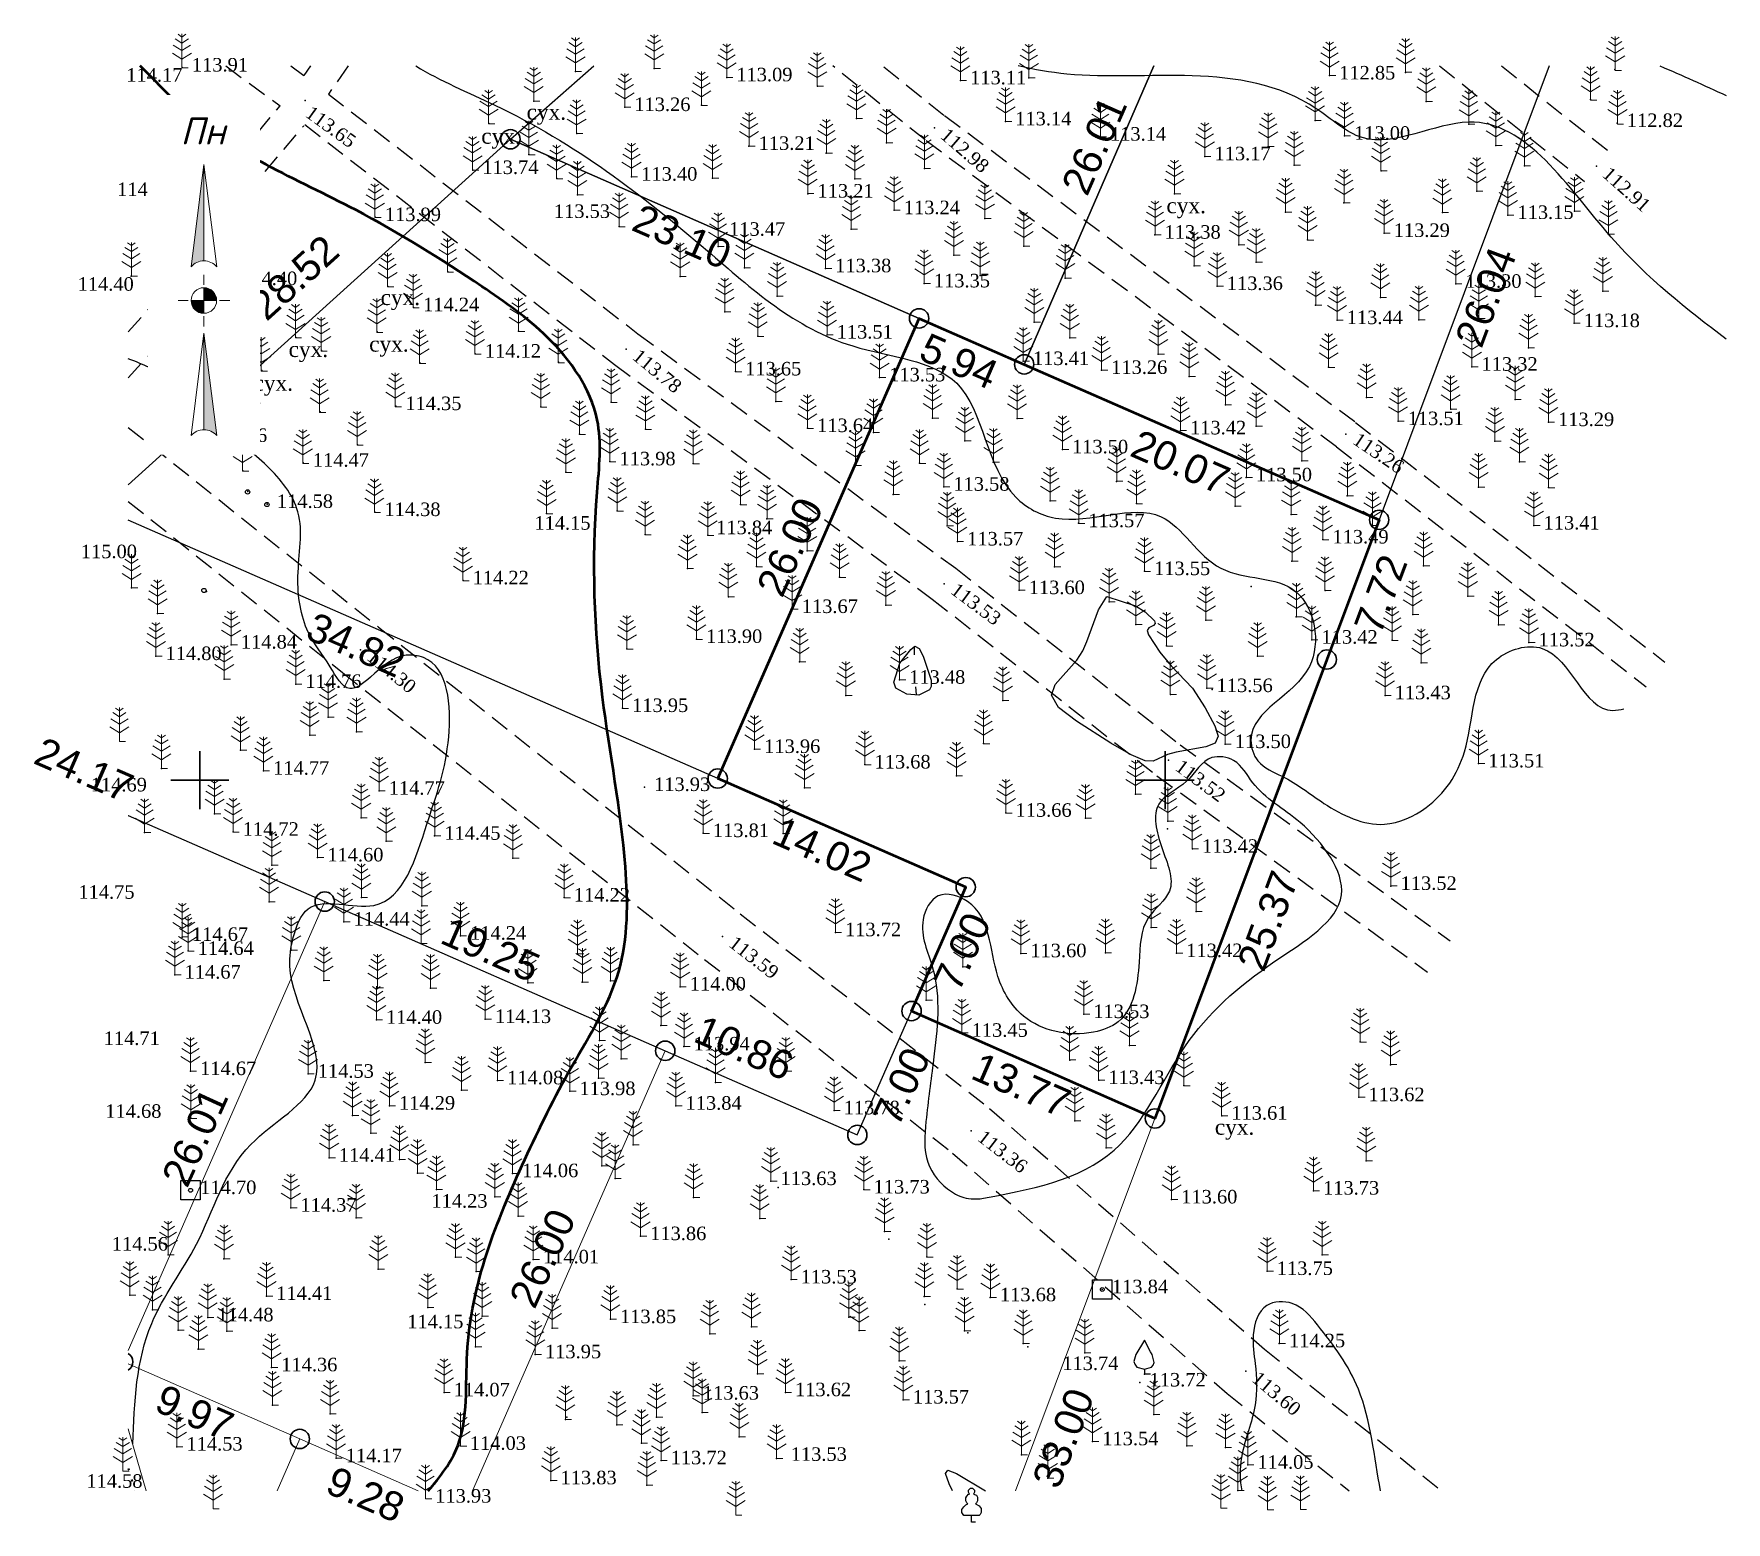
# Model space of a CAD drawing. Header units: millimetres. Extents: x 5405691.4 to 5405779, y 5525011.6 to 5525088.6.
import ezdxf
from ezdxf.enums import TextEntityAlignment as Align

# ---------------------------------------------------------------- set-up
doc = ezdxf.new("R2010")
doc.units = ezdxf.units.MM
doc.set_wipeout_variables(frame=1)
doc.linetypes.add('DASHEDX2', pattern=[1.5, 1, -0.5])
doc.linetypes.add('HIDDEN', pattern=[0.5, 0, -0.5])
for name, color, linetype, lineweight in [('#Лист (текст_ПН)', 250, 'Continuous', 0), ('#Штамп', 250, 'Continuous', 0), ('11900000', 1, 'Continuous', 30), ('рельеф', 7, 'Continuous', 0), ('ТОЧКИ', 7, 'Continuous', 30)]:
    doc.layers.add(name, color=color, linetype=linetype, lineweight=lineweight)
for name, color, linetype in [('SC007', 7, 'Continuous'), ('горизонтали', 42, 'Continuous'), ('дороги', 7, 'Continuous'), ('Ділянки_Межі', 10, 'Continuous'), ('надписи', 7, 'Continuous'), ('отметки', 7, 'Continuous'), ('промеры', 185, 'Continuous'), ('Растительность', 7, 'Continuous'), ('столбы', 7, 'Continuous')]:
    doc.layers.add(name, color=color, linetype=linetype)
doc.styles.get("Standard").update_dxf_attribs({"font": 'arial.ttf'})
doc.styles.add('times', font='times.ttf')
doc.styles.add('Мой_Топо', font='isocpeui.ttf')
doc.linetypes.add('канава 0', pattern='A,0.9,0,["|",Standard,S=0.25,R=0,X=0,Y=0],0.1', length=1)

msp = doc.modelspace()

# ---------------------------------------------------------------- texts
at = {"layer": 'надписи', "color": 7, "style": 'times'}
for p in [(5405716.927, 5525084.977, 111.861), (5405714.58, 5525083.732, 111.861), (5405750.061, 5525080.137, 111.861), (5405709.366, 5525075.384, 111.861), (5405704.603, 5525072.695, 111.861), (5405708.776, 5525072.972, 111.861), (5405702.787, 5525070.95, 111.861), (5405752.567, 5525032.441, 111.861)]:
    msp.add_text('сух.', height=0.8, dxfattribs=at).set_placement(p, align=Align.TOP_LEFT)
at = {"layer": 'отметки', "color": 7, "style": 'times'}
for s, p in [('113.91', (5405699.594, 5525087.371, 113.908)), ('114.17', (5405696.197, 5525086.845, 114.171)), ('113.09', (5405727.789, 5525086.865, 113.095)), ('113.11', (5405739.894, 5525086.709, 113.108)), ('112.85', (5405759.005, 5525086.959, 112.848)), ('113.26', (5405722.507, 5525085.325, 113.255)), ('113.14', (5405742.229, 5525084.586, 113.145)), ('112.82', (5405773.904, 5525084.499, 112.821)), ('113.14', (5405747.138, 5525083.794, 113.145)), ('113.00', (5405759.777, 5525083.837, 113.004)), ('114.08', (5405698.715, 5525082.674, 114.081)), ('113.21', (5405728.945, 5525083.315, 113.21)), ('113.17', (5405752.55, 5525082.779, 113.169)), ('113.74', (5405714.637, 5525082.066, 113.74)), ('114.22', (5405695.722, 5525080.925, 114.216)), ('113.40', (5405722.864, 5525081.721, 113.396)), ('113.21', (5405731.992, 5525080.847, 113.209)), ('113.99', (5405709.589, 5525079.628, 113.991)), ('113.53', (5405718.34, 5525079.794, 113.528)), ('113.24', (5405736.461, 5525079.987, 113.24)), ('113.15', (5405768.238, 5525079.74, 113.154)), ('113.47', (5405727.412, 5525078.87, 113.472)), ('113.38', (5405749.965, 5525078.719, 113.377)), ('113.29', (5405761.831, 5525078.809, 113.287)), ('113.38', (5405732.908, 5525076.98, 113.375)), ('114.40', (5405693.679, 5525076.025, 114.401)), ('114.40', (5405702.145, 5525076.316, 114.4)), ('113.35', (5405738.017, 5525076.2, 113.353)), ('113.36', (5405753.186, 5525076.063, 113.361)), ('113.30', (5405765.544, 5525076.176, 113.3)), ('114.24', (5405711.567, 5525074.963, 114.236)), ('113.44', (5405759.399, 5525074.297, 113.445)), ('113.18', (5405771.67, 5525074.14, 113.179)), ('113.51', (5405732.986, 5525073.548, 113.506)), ('114.12', (5405714.766, 5525072.561, 114.116)), ('113.41', (5405743.148, 5525072.18, 113.406)), ('113.65', (5405728.246, 5525071.642, 113.65)), ('113.53', (5405735.704, 5525071.334, 113.531)), ('113.26', (5405747.2, 5525071.719, 113.261)), ('113.32', (5405766.378, 5525071.885, 113.322)), ('114.35', (5405710.649, 5525069.847, 114.355)), ('113.64', (5405731.971, 5525068.71, 113.64)), ('113.51', (5405762.555, 5525069.069, 113.514)), ('113.29', (5405770.341, 5525069.018, 113.288)), ('114.56', (5405700.585, 5525068.198, 114.559)), ('113.42', (5405751.284, 5525068.591, 113.417)), ('114.47', (5405705.859, 5525066.917, 114.471)), ('113.98', (5405721.737, 5525066.988, 113.978)), ('113.50', (5405745.173, 5525067.607, 113.503)), ('113.50', (5405754.695, 5525066.161, 113.502)), ('113.58', (5405739.028, 5525065.673, 113.576)), ('114.58', (5405703.997, 5525064.782, 114.575)), ('114.38', (5405709.565, 5525064.363, 114.376)), ('114.15', (5405717.331, 5525063.658, 114.151)), ('113.84', (5405726.742, 5525063.425, 113.842)), ('113.57', (5405746.016, 5525063.787, 113.573)), ('113.41', (5405769.59, 5525063.666, 113.413)), ('113.57', (5405739.742, 5525062.841, 113.569)), ('113.49', (5405758.659, 5525062.944, 113.488)), ('115.00', (5405693.844, 5525062.182, 115.001)), ('114.22', (5405714.135, 5525060.828, 114.219)), ('113.55', (5405749.42, 5525061.306, 113.554)), ('113.60', (5405742.93, 5525060.321, 113.597)), ('113.67', (5405731.177, 5525059.345, 113.673)), ('114.84', (5405702.131, 5525057.503, 114.843)), ('113.90', (5405726.225, 5525057.795, 113.903)), ('113.42', (5405758.094, 5525057.758, 113.418)), ('113.52', (5405769.33, 5525057.619, 113.524)), ('114.80', (5405698.23, 5525056.909, 114.797)), ('113.48', (5405736.738, 5525055.681, 113.479)), ('114.76', (5405705.47, 5525055.47, 114.763)), ('113.56', (5405752.661, 5525055.253, 113.561)), ('113.43', (5405761.88, 5525054.882, 113.426)), ('113.95', (5405722.389, 5525054.221, 113.954)), ('113.96', (5405729.23, 5525052.1, 115.462)), ('113.50', (5405753.601, 5525052.355, 113.502)), ('113.68', (5405734.944, 5525051.296, 113.678)), ('113.51', (5405766.729, 5525051.353, 113.513)), ('114.77', (5405703.802, 5525050.976, 114.77)), ('114.69', (5405694.357, 5525050.112, 114.692)), ('114.77', (5405709.788, 5525049.94, 114.771)), ('113.93', (5405723.528, 5525050.132, 113.932)), ('113.66', (5405742.246, 5525048.798, 113.664)), ('114.72', (5405702.226, 5525047.815, 114.719)), ('114.45', (5405712.667, 5525047.608, 114.451)), ('113.81', (5405726.576, 5525047.747, 113.805)), ('113.42', (5405751.903, 5525046.933, 113.421)), ('114.60', (5405706.608, 5525046.486, 114.596)), ('113.52', (5405762.187, 5525045.014, 113.519)), ('114.75', (5405693.718, 5525044.556, 114.753)), ('114.22', (5405719.375, 5525044.412, 114.216)), ('114.67', (5405699.598, 5525042.375, 114.665)), ('114.44', (5405707.967, 5525043.166, 114.439)), ('114.24', (5405714, 5525042.435, 114.236)), ('113.72', (5405733.417, 5525042.617, 113.719)), ('114.64', (5405699.895, 5525041.652, 114.641)), ('113.60', (5405743.015, 5525041.527, 113.597)), ('113.42', (5405751.087, 5525041.534, 113.418)), ('114.67', (5405699.216, 5525040.421, 114.673)), ('114.00', (5405725.379, 5525039.803, 114)), ('114.40', (5405709.647, 5525038.082, 114.405)), ('114.13', (5405715.291, 5525038.124, 114.135)), ('113.53', (5405746.276, 5525038.379, 113.527)), ('113.45', (5405739.976, 5525037.41, 113.45)), ('114.71', (5405695.028, 5525036.986, 114.706)), ('113.94', (5405725.576, 5525036.703, 113.942)), ('114.67', (5405700.018, 5525035.429, 114.671)), ('114.53', (5405706.112, 5525035.291, 114.527)), ('114.08', (5405715.92, 5525034.95, 114.075)), ('113.43', (5405747.053, 5525034.966, 113.434)), ('114.29', (5405710.321, 5525033.639, 114.295)), ('113.98', (5405719.662, 5525034.39, 113.984)), ('113.84', (5405725.158, 5525033.636, 113.836)), ('113.62', (5405760.524, 5525034.078, 113.618)), ('114.68', (5405695.111, 5525033.217, 114.68)), ('113.78', (5405733.348, 5525033.396, 113.777)), ('113.61', (5405753.422, 5525033.12, 113.609)), ('114.41', (5405707.205, 5525030.945, 114.407)), ('114.06', (5405716.696, 5525030.143, 114.065)), ('114.70', (5405700.028, 5525029.267, 114.703)), ('113.63', (5405730.078, 5525029.738, 113.629)), ('113.73', (5405734.898, 5525029.3, 113.729)), ('113.73', (5405758.173, 5525029.243, 113.731)), ('114.37', (5405705.215, 5525028.36, 114.366)), ('114.23', (5405711.999, 5525028.565, 114.232)), ('113.60', (5405750.828, 5525028.784, 113.599)), ('113.86', (5405723.327, 5525026.886, 113.859)), ('114.56', (5405695.447, 5525026.345, 114.563)), ('114.01', (5405717.776, 5525025.681, 114.007)), ('113.75', (5405755.775, 5525025.083, 113.751)), ('113.53', (5405731.121, 5525024.643, 113.528)), ('113.84', (5405747.24, 5525024.135, 113.837)), ('114.41', (5405703.962, 5525023.793, 114.406)), ('113.68', (5405741.441, 5525023.72, 113.678)), ('114.48', (5405700.917, 5525022.679, 114.476)), ('114.15', (5405710.749, 5525022.323, 114.148)), ('113.85', (5405721.766, 5525022.589, 113.854)), ('114.25', (5405756.408, 5525021.339, 114.247)), ('113.95', (5405717.88, 5525020.772, 113.949)), ('114.36', (5405704.223, 5525020.097, 114.356)), ('113.74', (5405744.669, 5525020.162, 113.744)), ('114.07', (5405713.152, 5525018.798, 114.067)), ('113.62', (5405730.827, 5525018.808, 113.617)), ('113.72', (5405749.188, 5525019.311, 113.719)), ('113.63', (5405726.055, 5525018.631, 113.633)), ('113.57', (5405736.933, 5525018.428, 113.566)), ('113.54', (5405746.74, 5525016.269, 113.544)), ('114.53', (5405699.316, 5525015.993, 114.525)), ('114.17', (5405707.563, 5525015.393, 114.167)), ('114.03', (5405713.988, 5525016.031, 114.033)), ('113.72', (5405724.389, 5525015.286, 113.718)), ('113.53', (5405730.606, 5525015.463, 113.534)), ('114.05', (5405754.77, 5525015.052, 114.048)), ('114.58', (5405694.131, 5525014.069, 114.582)), ('113.83', (5405718.685, 5525014.249, 113.834)), ('113.93', (5405712.195, 5525013.3, 113.928))]:
    msp.add_text(s, height=0.7, dxfattribs=at).set_placement(p, align=Align.TOP_LEFT)
for s, rotation, p in [('113.65', 324.19182, (5405705.818, 5525084.948, 113.645)), ('112.98', 319.04622, (5405738.758, 5525083.808, 112.985)), ('112.91', 318.09857, (5405773.043, 5525081.805, 112.911)), ('113.78', 320.45039, (5405722.794, 5525072.369, 113.778)), ('113.26', 326.01958, (5405760.038, 5525068.029, 113.259)), ('113.53', 323.3067, (5405739.244, 5525060.263, 113.53)), ('114.30', 320.75274, (5405709.032, 5525056.816, 114.299)), ('113.52', 323.14907, (5405750.875, 5525051.12, 113.517)), ('113.59', 322.14098, (5405727.77, 5525041.986, 113.588)), ('113.36', 322.33561, (5405740.648, 5525031.939, 113.363)), ('113.60', 319.78856, (5405754.878, 5525019.455, 113.602))]:
    msp.add_text(s, height=0.7, rotation=rotation, dxfattribs=at).set_placement(p, align=Align.TOP_LEFT)
at = {"layer": 'промеры', "char_height": 1.5, "attachment_point": 1}
for s, insert, rotation in [('26.01', (5405744.579, 5525080.761, 107.24), 66.26146), ('23.10', (5405722.88, 5525079.865), 336.4763), ('28.52', (5405702.454, 5525074.813), 42.09773), ('26.04', (5405764.971, 5525072.811), 69.45811), ('5.94', (5405737.75, 5525073.186), 336.4763), ('20.07', (5405748.691, 5525068.184), 336.4763), ('26.00', (5405728.789, 5525059.998), 65.48217), ('7.72', (5405759.739, 5525057.987), 69.45811), ('34.82', (5405705.994, 5525058.731), 336.4763), ('24.17', (5405691.913, 5525052.267), 336.4763), ('14.02', (5405730.136, 5525048.14), 336.4763), ('25.37', (5405753.694, 5525040.524), 69.45811), ('19.25', (5405712.973, 5525042.969), 336.35584), ('7.00', (5405737.949, 5525039.591), 65.23698), ('10.86', (5405726.088, 5525037.873), 336.4763), ('7.00', (5405734.81, 5525032.606), 65.23698), ('13.77', (5405740.449, 5525035.955), 336.4763), ('26.01', (5405697.983, 5525029.45), 65.48217), ('26.00', (5405715.976, 5525023.18), 65.48217), ('9.97', (5405698.171, 5525018.768), 336.4763), ('33.00', (5405743.077, 5525013.767), 69.01088), ('9.28', (5405707.022, 5525014.53), 336.4763)]:
    msp.add_mtext(s, dxfattribs=dict(at, insert=insert, rotation=rotation))

# ---------------------------------------------------------------- blocks, each defined once
blk = doc.blocks.new('A$C51FE15A3')
at = {"layer": 'Растительность', "color": 94, "lineweight": 0}
for points in [[(-0.447, 1.172), (0, 0.895), (0.447, 1.172)], [(-0.343, 1.489), (0, 1.267), (0.343, 1.489)], [(-0.201, 1.726), (0, 1.584), (0.201, 1.726)], [(0, 1.75), (0, 0), (0.319, 0)], [(-0.493, 0.753), (0, 0.444), (0.493, 0.753)]]:
    blk.add_lwpolyline(points, dxfattribs=at)
blk = doc.blocks.new('SYMBOL902')
at = {"layer": 'SC007'}
blk.add_lwpolyline([(-1.25, -1.25), (-1.25, 1.25), (1.25, 1.25), (1.25, -1.25)], close=True, dxfattribs=at)
blk.add_circle((0, 0), 0.25, dxfattribs=at)
blk = doc.blocks.new('A$C2ACB5305')
at = {"layer": 'Растительность'}
blk.add_lwpolyline([(0.2, 0), (0.2, 0), (0, 0), (0, 0.35), (-0.4, 0.35), (-0.5, 0.5), (-0.5, 0.65), (-0.4, 0.8), (-0.3, 0.9), (-0.2, 0.95), (-0.25, 1), (-0.3, 1.1), (-0.3, 1.25), (-0.25, 1.35), (-0.15, 1.45), (-0.1, 1.45), (-0.15, 1.55), (-0.15, 1.65), (-0.05, 1.75), (0.05, 1.75), (0.15, 1.65), (0.15, 1.55), (0.1, 1.45), (0.25, 1.4), (0.3, 1.3), (0.3, 1.1), (0.25, 1), (0.2, 0.95), (0.4, 0.85), (0.5, 0.7), (0.5, 0.5), (0.45, 0.4), (0.4, 0.35), (0, 0.35)], dxfattribs=at)
blk = doc.blocks.new('SYMBOL504')
at = {"layer": 'SC007'}
for points in [[(0, 4.375), (-1.125, 2.5), (-1.375, 1.625), (-1.25, 1.25), (-1, 0.875), (0, 0.625), (0.875, 0.875), (1.125, 1.125), (1.25, 1.5), (1, 2.5), (0.75, 2.875), (0, 4.375)], [(0, 0.625), (0, 0), (0.75, 0)]]:
    blk.add_lwpolyline(points, dxfattribs=at)
blk = doc.blocks.new('*U5')
at = {"color": 0}
for points in [[(-0.113, 0), (-0.109, -0.029), (-0.097, -0.056)], [(-0.113, 0), (-0.097, -0.056), (0, 0)], [(-0.097, -0.056), (0, -0.113), (0, 0)], [(-0.097, -0.056), (-0.08, -0.08), (-0.056, -0.097)], [(-0.097, -0.056), (-0.056, -0.097), (0, -0.113)], [(-0.056, -0.097), (-0.029, -0.109), (0, -0.113)]]:
    blk.add_solid(points, dxfattribs=at)
blk = doc.blocks.new('*U6')
at = {"color": 0}
for points in [[(0, 0), (0.097, 0.056), (0, 0.113)], [(0.097, 0.056), (0.029, 0.109), (0, 0.113)], [(0, 0), (0.113, 0), (0.097, 0.056)], [(0.097, 0.056), (0.056, 0.097), (0.029, 0.109)], [(0.097, 0.056), (0.08, 0.08), (0.056, 0.097)], [(0.113, 0), (0.109, 0.029), (0.097, 0.056)]]:
    blk.add_solid(points, dxfattribs=at)
blk = doc.blocks.new('*U7')
at = {"color": 0}
for points in [[(0, -1.136), (0.021, -1.138), (0, -0.288)], [(0.021, -1.138), (0.042, -1.142), (0, -0.288)], [(0.042, -1.142), (0.062, -1.15), (0, -0.288)], [(0.062, -1.15), (0.081, -1.16), (0, -0.288)], [(0.081, -1.16), (0.098, -1.173), (0, -0.288)], [(0.098, -1.173), (0.113, -1.188), (0, -0.288)]]:
    blk.add_solid(points, dxfattribs=at)
blk = doc.blocks.new('*U8')
at = {"color": 0}
for points in [[(-0.113, 0.297), (-0.098, 0.312), (0, 1.197)], [(-0.098, 0.312), (-0.081, 0.325), (0, 1.197)], [(-0.081, 0.325), (-0.062, 0.335), (0, 1.197)], [(-0.062, 0.335), (-0.042, 0.343), (0, 1.197)], [(-0.042, 0.343), (-0.021, 0.347), (0, 1.197)], [(-0.021, 0.347), (0, 0.349), (0, 1.197)]]:
    blk.add_solid(points, dxfattribs=at)
blk = doc.blocks.new('#Північ')
at = {"color": 7}
blk.add_wipeout([(-2.901, 10.635), (2.901, 10.635), (2.901, -7.981), (-2.901, -7.981)], dxfattribs=at).dxf.layer = '#Лист (текст_ПН)'
at = {"layer": '#Лист (текст_ПН)'}
for p, q in [((-0.663, 1.748), (0, 7.043)), ((0, 7.043), (0, 2.052)), ((0, 7.043), (0.663, 1.748)), ((0, 1.337), (0, 0.807)), ((-1.337, 0), (-0.807, 0)), ((-0.662, 0), (0.662, 0)), ((0, 0.662), (0, -0.662)), ((1.337, 0), (0.807, 0)), ((0, -1.337), (0, -0.807)), ((-0.663, -6.99), (0, -1.695)), ((0, -1.695), (0.663, -6.99)), ((0, -1.695), (0, -6.686))]:
    blk.add_line(p, q, dxfattribs=at)
at = {"layer": '#Лист (текст_ПН)', "flags": 128}
for points in [[(0, 7.043), (-0.663, 1.748, -0.218585), (0, 2.052)], [(0, 0), (-0.662, 0, 0.414214), (0, -0.662)]]:
    blk.add_lwpolyline(points, format="xyb", close=True, dxfattribs=at)
at = {"layer": '#Лист (текст_ПН)'}
blk.add_circle((0, 0), 0.662, dxfattribs=at)
for centre in [(0, 1.178), (0, -7.56)]:
    blk.add_arc(centre, 0.874, 40.67981, 139.32019, dxfattribs=at)
at = {"layer": '#Лист (текст_ПН)', "xscale": 5.883850111352785, "yscale": 5.883850111352785, "zscale": 5.883850111352785}
for name in ['*U8', '*U5', '*U6', '*U7']:
    blk.add_blockref(name, (0, 0), dxfattribs=at)
at = {"layer": '#Лист (текст_ПН)', "style": 'Мой_Топо'}
blk.add_text('Пн', height=1.4, dxfattribs=at).set_placement((-1.217, 8.077))

# ---------------------------------------------------------------- linework, layer by layer
at = {"layer": '11900000', "color": 7}
for points in [[(5405700, 5525048.5, 0), (5405700, 5525051.5, 0)], [(5405700, 5525048.5, 0), (5405700, 5525051.5, 0)], [(5405750, 5525048.5, 0), (5405750, 5525051.5, 0)], [(5405750, 5525048.5, 0), (5405750, 5525051.5, 0)], [(5405698.5, 5525050, 0), (5405701.5, 5525050, 0)], [(5405698.5, 5525050, 0), (5405701.5, 5525050, 0)], [(5405748.5, 5525050, 0), (5405751.5, 5525050, 0)], [(5405748.5, 5525050, 0), (5405751.5, 5525050, 0)]]:
    msp.add_polyline3d(points, dxfattribs=at)
at = {"layer": 'горизонтали', "color": 32}
for points in [[(5405737.004, 5525056.856), (5405737.004, 5525056.481)], [(5405737.123, 5525054.427), (5405737.083, 5525054.822)]]:
    msp.add_lwpolyline(points, dxfattribs=at)
for points in [[(5405746.537, 5525058.812, 113.5), (5405746.967, 5525059.502, 113.5), (5405748.467, 5525059.022, 113.5), (5405748.957, 5525058.702, 113.5), (5405749.447, 5525058.232, 113.5), (5405749.477, 5525058.102, 113.5), (5405749.387, 5525057.992, 113.5), (5405749.147, 5525057.872, 113.5), (5405749.067, 5525057.732, 113.5), (5405749.127, 5525057.512, 113.5), (5405749.727, 5525056.622, 113.5), (5405750.307, 5525055.912, 113.5), (5405751.407, 5525054.762, 113.5), (5405752.067, 5525053.732, 113.5), (5405752.567, 5525052.802, 113.5), (5405752.737, 5525052.272, 113.5), (5405752.587, 5525051.912, 113.5), (5405752.107, 5525051.722, 113.5), (5405750.567, 5525051.442, 113.5), (5405750.117, 5525051.322, 113.5), (5405749.377, 5525050.982, 113.5), (5405748.957, 5525050.992, 113.5), (5405748.227, 5525051.302, 113.5), (5405747.187, 5525051.912, 113.5), (5405745.397, 5525053.042, 113.5), (5405744.477, 5525053.762, 113.5), (5405744.117, 5525054.392, 113.5), (5405744.307, 5525054.942, 113.5), (5405745.417, 5525056.202, 113.5), (5405745.727, 5525056.692, 113.5), (5405745.937, 5525057.172, 113.5), (5405746.537, 5525058.812, 113.5)], [(5405736.257, 5525056.052, 113.5), (5405736.817, 5525056.762, 113.5), (5405737.037, 5525056.922, 113.5), (5405737.257, 5525056.802, 113.5), (5405737.457, 5525056.412, 113.5), (5405737.877, 5525055.162, 113.5), (5405737.887, 5525054.842, 113.5), (5405737.787, 5525054.672, 113.5), (5405737.237, 5525054.392, 113.5), (5405736.627, 5525054.452, 113.5), (5405736.047, 5525054.762, 113.5), (5405735.937, 5525055.062, 113.5), (5405736.257, 5525056.052, 113.5)]]:
    msp.add_polyline3d(points, close=True, dxfattribs=at)
msp.add_polyline3d([(5405738.988, 5525013.207, 113.5), (5405738.807, 5525013.572, 113.5), (5405738.617, 5525014.102, 113.5), (5405738.747, 5525014.282, 113.5), (5405739.197, 5525014.102, 113.5), (5405740.7, 5525013.207, 113.5)], dxfattribs=at)
at = {"layer": 'горизонтали', "color": 32, "lineweight": 50}
msp.add_open_spline([(5405711.832, 5525013.207), (5405712.468, 5525013.939), (5405713.999, 5525015.962), (5405713.432, 5525022.399), (5405716.062, 5525028.88), (5405719.178, 5525035.223), (5405722.202, 5525039.918), (5405722.175, 5525046.73), (5405720.523, 5525054.83), (5405720.258, 5525062.557), (5405721.032, 5525069.142), (5405718.32, 5525072.999), (5405713.715, 5525076.197), (5405707.445, 5525080.142), (5405700.711, 5525082.829), (5405697.685, 5525086.223), (5405696.915, 5525086.96)], degree=3, knots=[113.841769, 113.841769, 113.841769, 113.841769, 116.696969, 121.509902, 131.971194, 137.362202, 142.856238, 148.280248, 157.138434, 167.759647, 171.50703, 176.486091, 180.79117, 188.424076, 198.724877, 201.918382, 201.918382, 201.918382, 201.918382], dxfattribs=at)
at = {"layer": 'горизонтали', "color": 32}
for points, knots in [([(5405711.198, 5525086.96), (5405712.453, 5525086.18), (5405718.249, 5525083.853), (5405725.267, 5525078.489), (5405732.217, 5525072.075), (5405740.571, 5525071.613), (5405740.723, 5525065.204), (5405745.25, 5525062.771), (5405749.881, 5525065.136), (5405752.425, 5525060.09), (5405757.375, 5525060.815), (5405758.517, 5525054.885), (5405753.911, 5525053.476), (5405754.727, 5525050.736), (5405756.473, 5525050.109), (5405758.312, 5525048.586), (5405761.035, 5525047.271), (5405764.018, 5525048.616), (5405766.119, 5525051.746), (5405765.749, 5525056.129), (5405770.721, 5525057.668), (5405771.719, 5525053.298), (5405773.56, 5525053.642), (5405773.756, 5525053.679)], [223.550129, 223.550129, 223.550129, 223.550129, 228.019943, 241.356516, 250.350646, 256.072441, 262.718263, 265.036677, 270.508976, 274.591944, 278.667661, 282.595803, 287.462382, 288.600015, 290.087898, 292.663458, 295.97607, 298.302152, 301.795271, 306.858082, 309.302727, 314.164734, 314.745192, 314.745192, 314.745192, 314.745192]), ([(5405779.046, 5525072.819), (5405777.017, 5525074.351), (5405772.581, 5525077.82), (5405767.491, 5525086.145), (5405760.813, 5525082.109), (5405756.882, 5525085.88), (5405751.434, 5525086.715), (5405746.108, 5525086.257), (5405743.218, 5525086.771), (5405742.386, 5525086.96)], [0.70601, 0.70601, 0.70601, 0.70601, 8.629607, 18.111519, 23.682116, 26.518545, 33.139467, 39.631071, 42.282941, 42.282941, 42.282941, 42.282941]), ([(5405696.535, 5525015.637), (5405696.618, 5525017.792), (5405696.773, 5525021.579), (5405700.355, 5525026.168), (5405701.587, 5525031.219), (5405707.844, 5525034.322), (5405704.349, 5525038.922), (5405704.793, 5525041.873), (5405705.68, 5525044.271), (5405710.18, 5525042.352), (5405711.775, 5525048.004), (5405713.177, 5525051.642), (5405712.867, 5525056.243), (5405710.199, 5525056.594), (5405709.177, 5525055.586), (5405707.613, 5525054.298), (5405706.635, 5525056.194), (5405705.333, 5525057.741), (5405704.887, 5525060.693), (5405705.598, 5525063.827), (5405703.545, 5525066.376), (5405700.978, 5525068.229), (5405698.985, 5525070.689), (5405697.05, 5525071.526), (5405696.302, 5525071.793)], [140.149315, 140.149315, 140.149315, 140.149315, 146.483716, 151.20284, 157.068092, 161.784349, 167.821785, 169.320726, 170.998422, 174.398806, 179.41111, 184.074826, 188.386415, 189.287916, 191.453536, 192.680019, 194.198235, 196.312621, 199.255312, 202.588988, 205.462546, 208.291875, 212.253868, 214.611883, 214.611883, 214.611883, 214.611883]), ([(5405761.152, 5525013.207), (5405760.814, 5525014.947), (5405760.528, 5525018.314), (5405758.4, 5525021.197), (5405756.833, 5525023.069), (5405754.96, 5525023.014), (5405754.422, 5525021.295), (5405754.718, 5525019.605), (5405754.809, 5525017.384), (5405753.875, 5525015.402), (5405753.845, 5525013.758), (5405753.974, 5525013.207)], [11.749864, 11.749864, 11.749864, 11.749864, 16.940565, 20.883267, 22.600151, 23.915064, 25.58342, 27.098419, 29.214713, 32.02575, 33.697298, 33.697298, 33.697298, 33.697298])]:
    msp.add_open_spline(points, degree=3, knots=knots, dxfattribs=at)
msp.add_open_spline([(5405775.612, 5525086.96), (5405776.767, 5525086.475), (5405777.91, 5525085.959), (5405779.046, 5525085.427)], degree=3, dxfattribs=at)
msp.add_spline([(5405740.392, 5525028.319), (5405747.349, 5525030.84), (5405751.019, 5525036.188), (5405755.682, 5525040.619), (5405759.122, 5525044.057), (5405756.982, 5525047.8), (5405754.535, 5525049.863), (5405753.541, 5525051.009), (5405752.42, 5525051.158), (5405751.096, 5525049.933), (5405749.674, 5525048.757), (5405749.821, 5525046.503), (5405750.213, 5525044.249), (5405749.134, 5525042.877), (5405748.644, 5525040.574), (5405747.565, 5525037.487), (5405746.29, 5525036.948), (5405742.661, 5525037.781), (5405741.337, 5525039.839), (5405739.768, 5525043.71), (5405738.248, 5525044.004), (5405737.463, 5525042.779), (5405737.953, 5525040.28), (5405738.002, 5525035.526), (5405737.61, 5525032.321), (5405737.708, 5525030.214), (5405738.934, 5525028.695), (5405739.806, 5525028.336), (5405740.412, 5525028.327)], degree=3, dxfattribs=at)
at = {"layer": 'дороги', "color": 7, "linetype": 'DASHEDX2'}
for p, q in [((5405759.846, 5525068.51, 113.26), (5405775.875, 5525056.105, 113.26)), ((5405758.862, 5525067.249, 113.26), (5405774.908, 5525054.83, 113.26))]:
    msp.add_line(p, q, dxfattribs=at)
for points, elevation in [([(5405701.348, 5525086.96), (5405704.161, 5525084.888)], 113.227), ([(5405704.72, 5525086.96), (5405705.386, 5525086.469)], 113.227), ([(5405758.862, 5525067.249), (5405737.56, 5525083.127), (5405732.79, 5525086.96)], 113.26), ([(5405759.818, 5525068.531), (5405738.54, 5525084.393), (5405735.345, 5525086.96)], 113.26), ([(5405764.202, 5525086.96), (5405771.714, 5525080.984)], 111.534), ([(5405767.415, 5525086.96), (5405772.96, 5525082.55)], 111.534)]:
    msp.add_lwpolyline(points, dxfattribs=dict(at, elevation=elevation))
for points in [[(5405705.733, 5525086.96), (5405705.386, 5525086.469)], [(5405707.692, 5525086.96), (5405706.664, 5525085.505)], [(5405706.664, 5525085.505), (5405722.693, 5525073.1), (5405739.15, 5525060.957), (5405750.778, 5525051.818), (5405764.756, 5525041.682)], [(5405696.302, 5525073.203), (5405697.696, 5525074.747), (5405699.538, 5525078.142), (5405701.074, 5525081.23), (5405704.161, 5525084.888)], [(5405696.302, 5525070.815), (5405699.011, 5525073.817), (5405700.958, 5525077.404), (5405702.42, 5525080.345), (5405705.384, 5525083.856)], [(5405705.441, 5525083.923), (5405721.487, 5525071.504), (5405737.938, 5525059.365), (5405749.572, 5525050.222), (5405763.581, 5525040.063)], [(5405696.302, 5525068.253), (5405709.261, 5525057.919), (5405727.995, 5525043.077), (5405740.903, 5525033.006), (5405755.136, 5525020.547), (5405764.323, 5525013.207)], [(5405696.302, 5525064.416), (5405707.395, 5525055.571), (5405726.141, 5525040.719), (5405738.991, 5525030.692), (5405753.21, 5525018.245), (5405759.517, 5525013.207)]]:
    msp.add_lwpolyline(points, dxfattribs=at)
at = {"layer": 'Ділянки_Межі', "lineweight": 25}
for points in [[(5405696.302, 5525065.287), (5405716.092, 5525083.166), (5405720.407, 5525086.96)], [(5405749.411, 5525086.96), (5405742.695, 5525071.514), (5405737.254, 5525073.896), (5405716.092, 5525083.166)], [(5405716.092, 5525083.166), (5405720.407, 5525086.96)], [(5405696.302, 5525048.164), (5405706.475, 5525043.711), (5405724.106, 5525035.986), (5405734.055, 5525031.63), (5405736.863, 5525038.043), (5405739.67, 5525044.455), (5405726.827, 5525050.078), (5405696.302, 5525063.447)]]:
    msp.add_lwpolyline(points, dxfattribs=at)
at = {"layer": 'Ділянки_Межі'}
for points in [[(5405769.881, 5525086.96), (5405761.077, 5525063.466), (5405742.695, 5525071.514)], [(5405742.695, 5525071.514), (5405749.411, 5525086.96)], [(5405696.302, 5525065.287), (5405716.092, 5525083.166), (5405737.254, 5525073.896), (5405726.827, 5525050.078), (5405696.302, 5525063.447)]]:
    msp.add_lwpolyline(points, dxfattribs=at)
at = {"layer": 'Ділянки_Межі', "lineweight": 50}
msp.add_lwpolyline([(5405726.827, 5525050.078), (5405737.254, 5525073.896), (5405742.695, 5525071.514), (5405761.077, 5525063.466), (5405758.368, 5525056.238), (5405749.466, 5525032.483), (5405736.863, 5525038.043), (5405739.67, 5525044.455)], close=True, dxfattribs=at)
at = {"layer": 'Ділянки_Межі', "lineweight": 0}
for points in [[(5405696.302, 5525048.164), (5405706.475, 5525043.711), (5405696.302, 5525020.475)], [(5405696.302, 5525020.475), (5405706.475, 5525043.711), (5405724.106, 5525035.986), (5405714.134, 5525013.207)], [(5405714.134, 5525013.207), (5405724.106, 5525035.986), (5405734.055, 5525031.63), (5405736.863, 5525038.043), (5405749.466, 5525032.483), (5405742.243, 5525013.207)], [(5405696.302, 5525019.777), (5405705.184, 5525015.894), (5405704.008, 5525013.207)], [(5405711.311, 5525013.207), (5405705.184, 5525015.894), (5405696.302, 5525019.777)], [(5405704.008, 5525013.207), (5405705.184, 5525015.894), (5405711.311, 5525013.207)]]:
    msp.add_lwpolyline(points, dxfattribs=at)
at = {"layer": 'отметки', "color": 7}
for p in [(5405699.094, 5525086.871, 113.908), (5405719.465, 5525086.677, 113.245), (5405723.538, 5525086.83, 113.127), (5405727.289, 5525086.365, 113.095), (5405739.394, 5525086.209, 113.108), (5405742.937, 5525086.344, 113.028), (5405758.505, 5525086.459, 112.848), (5405762.448, 5525086.627, 112.921), (5405773.286, 5525086.77, 112.572), (5405731.984, 5525085.912, 113.127), (5405705.453, 5525085.178, 113.645), (5405717.301, 5525085.142, 113.341), (5405722.007, 5525084.825, 113.255), (5405725.977, 5525084.922, 113.17), (5405763.518, 5525085.124, 112.856), (5405772.017, 5525085.223, 112.711), (5405714.968, 5525083.973, 113.568), (5405734.014, 5525084.243, 113.129), (5405738.053, 5525083.758, 112.985), (5405741.729, 5525084.086, 113.145), (5405757.764, 5525084.138, 113.028), (5405765.721, 5525083.94, 113.008), (5405773.404, 5525083.999, 112.821), (5405699.994, 5525083.078, 114.081), (5405719.523, 5525083.469, 113.368), (5405728.445, 5525082.815, 113.21), (5405735.571, 5525082.978, 113.191), (5405746.638, 5525083.294, 113.145), (5405755.33, 5525082.791, 113.091), (5405759.277, 5525083.337, 113.004), (5405767.12, 5525082.842, 112.998), (5405717.052, 5525082.371, 113.557), (5405732.446, 5525082.448, 113.197), (5405752.05, 5525082.279, 113.169), (5405756.683, 5525081.829, 113.118), (5405768.604, 5525081.785, 113.052), (5405714.137, 5525081.566, 113.74), (5405718.491, 5525081.126, 113.573), (5405722.364, 5525081.221, 113.396), (5405726.559, 5525081.15, 113.288), (5405733.93, 5525081.116, 113.235), (5405737.528, 5525081.647, 113.23), (5405761.173, 5525081.527, 113.127), (5405772.337, 5525081.767, 112.911), (5405719.56, 5525080.286, 113.528), (5405731.492, 5525080.347, 113.209), (5405750.475, 5525080.336, 113.294), (5405766.13, 5525080.47, 113.114), (5405735.961, 5525079.487, 113.24), (5405756.231, 5525079.4, 113.219), (5405759.255, 5525079.868, 113.234), (5405764.354, 5525079.371, 113.156), (5405767.738, 5525079.24, 113.154), (5405771.192, 5525079.447, 112.991), (5405709.089, 5525079.128, 113.991), (5405721.723, 5525078.65, 113.578), (5405733.744, 5525078.514, 113.249), (5405740.66, 5525079.058, 113.327), (5405761.331, 5525078.309, 113.287), (5405726.84, 5525077.611, 113.472), (5405742.67, 5525077.639, 113.342), (5405749.465, 5525078.219, 113.377), (5405753.807, 5525077.7, 113.267), (5405757.367, 5525077.953, 113.268), (5405772.952, 5525078.241, 112.988), (5405739.054, 5525077.173, 113.319), (5405751.496, 5525076.62, 113.353), (5405754.704, 5525076.802, 113.323), (5405696.456, 5525076.084, 114.326), (5405701.645, 5525075.816, 114.4), (5405712.842, 5525076.297, 114.045), (5405724.882, 5525076.067, 113.584), (5405728.211, 5525076.516, 113.51), (5405732.408, 5525076.48, 113.375), (5405737.517, 5525075.7, 113.353), (5405740.42, 5525076.11, 113.331), (5405744.821, 5525075.978, 113.406), (5405765.044, 5525075.676, 113.3), (5405709.749, 5525075.541, 114.226), (5405729.901, 5525075.052, 113.516), (5405752.686, 5525075.563, 113.361), (5405761.143, 5525074.979, 113.35), (5405769.156, 5525075.018, 113.157), (5405772.655, 5525075.306, 113.132), (5405711.067, 5525074.463, 114.236), (5405727.187, 5525074.239, 113.614), (5405757.783, 5525074.584, 113.42), (5405709.191, 5525073.198, 114.315), (5405716.516, 5525073.229, 114.031), (5405732.486, 5525073.048, 113.506), (5405743.216, 5525073.704, 113.364), (5405758.899, 5525073.797, 113.445), (5405763.139, 5525073.824, 113.354), (5405766.236, 5525073.887, 113.299), (5405771.17, 5525073.64, 113.179), (5405704.986, 5525072.904, 114.422), (5405706.313, 5525072.229, 114.431), (5405722.09, 5525072.302, 113.778), (5405728.894, 5525072.971, 113.601), (5405745.055, 5525072.879, 113.332), (5405768.806, 5525072.364, 113.203), (5405711.409, 5525071.583, 114.289), (5405714.266, 5525072.061, 114.116), (5405718.582, 5525071.623, 114.038), (5405742.648, 5525071.68, 113.406), (5405749.634, 5525072.05, 113.441), (5405758.457, 5525071.365, 113.496), (5405765.878, 5525071.385, 113.322), (5405703.211, 5525071.19, 114.384), (5405727.746, 5525071.142, 113.65), (5405735.204, 5525070.834, 113.531), (5405746.7, 5525071.219, 113.261), (5405751.241, 5525070.891, 113.49), (5405721.302, 5525069.56, 113.932), (5405729.84, 5525069.6, 113.628), (5405760.43, 5525069.803, 113.515), (5405768.119, 5525069.688, 113.306), (5405702.661, 5525068.791, 114.448), (5405706.231, 5525069.052, 114.405), (5405710.149, 5525069.347, 114.355), (5405717.669, 5525069.32, 114.066), (5405737.948, 5525068.735, 113.581), (5405742.327, 5525068.708, 113.476), (5405753.116, 5525069.417, 113.487), (5405764.781, 5525069.193, 113.351), (5405719.662, 5525067.897, 114.068), (5405723.085, 5525068.156, 113.872), (5405731.471, 5525068.21, 113.64), (5405734.888, 5525067.986, 113.603), (5405750.784, 5525068.091, 113.417), (5405754.713, 5525068.315, 113.494), (5405759.344, 5525067.894, 113.259), (5405762.055, 5525068.569, 113.514), (5405769.841, 5525068.518, 113.288), (5405700.085, 5525067.698, 114.559), (5405708.171, 5525067.352, 114.366), (5405739.626, 5525067.552, 113.545), (5405744.673, 5525067.107, 113.503), (5405767.07, 5525067.543, 113.355), (5405702.238, 5525066.009, 114.525), (5405705.359, 5525066.417, 114.471), (5405721.237, 5525066.488, 113.978), (5405725.562, 5525066.379, 113.835), (5405733.96, 5525066.284, 113.581), (5405737.276, 5525066.394, 113.538), (5405741.097, 5525066.452, 113.54), (5405757.081, 5525066.524, 113.493), (5405768.337, 5525066.473, 113.356), (5405718.965, 5525065.934, 114.076), (5405738.528, 5525065.173, 113.576), (5405747.484, 5525065.459, 113.474), (5405754.195, 5525065.661, 113.502), (5405766.228, 5525065.159, 113.415), (5405769.85, 5525065.133, 113.406), (5405702.497, 5525064.934, 114.525), (5405703.497, 5525064.282, 114.575), (5405728.013, 5525064.259, 113.688), (5405735.916, 5525064.786, 113.626), (5405744.039, 5525064.451, 113.436), (5405748.509, 5525064.305, 113.56), (5405759.427, 5525064.713, 113.501), (5405709.065, 5525063.863, 114.376), (5405717.963, 5525063.793, 114.151), (5405721.618, 5525063.926, 113.949), (5405729.375, 5525063.525, 113.748), (5405753.62, 5525064.172, 113.324), (5405756.514, 5525063.739, 113.481), (5405723.063, 5525062.7, 113.899), (5405726.309, 5525062.673, 113.842), (5405738.711, 5525063.156, 113.549), (5405745.516, 5525063.287, 113.573), (5405760.734, 5525063.164, 113.362), (5405769.09, 5525063.166, 113.413), (5405731.454, 5525061.866, 113.696), (5405739.242, 5525062.341, 113.569), (5405758.159, 5525062.444, 113.488), (5405725.258, 5525060.953, 113.831), (5405728.831, 5525061.044, 113.736), (5405744.271, 5525061.041, 113.568), (5405748.92, 5525060.806, 113.554), (5405756.564, 5525061.333, 113.463), (5405763.38, 5525061.089, 113.432), (5405696.464, 5525059.943, 115.041), (5405713.635, 5525060.328, 114.219), (5405733.134, 5525060.498, 113.616), (5405738.544, 5525060.161, 113.53), (5405754.458, 5525060.012, 113.522), (5405700.356, 5525059.765, 114.953), (5405727.375, 5525059.482, 113.87), (5405735.526, 5525059.049, 113.594), (5405742.43, 5525059.821, 113.597), (5405747.091, 5525059.227, 113.494), (5405758.273, 5525059.81, 113.413), (5405765.668, 5525059.518, 113.438), (5405697.821, 5525058.622, 114.966), (5405730.677, 5525058.845, 113.673), (5405752.105, 5525058.275, 113.561), (5405756.786, 5525058.446, 113.541), (5405762.821, 5525058.566, 113.363), (5405725.725, 5525057.295, 113.903), (5405748.479, 5525058.05, 113.472), (5405757.594, 5525057.258, 113.418), (5405767.259, 5525058.031, 113.443), (5405697.73, 5525056.409, 114.797), (5405701.631, 5525057.003, 114.843), (5405708.328, 5525056.745, 114.299), (5405722.125, 5525056.785, 113.928), (5405750.072, 5525056.938, 113.572), (5405754.775, 5525056.411, 113.563), (5405761.753, 5525057.233, 113.449), (5405768.83, 5525057.119, 113.524), (5405731.065, 5525056.115, 113.718), (5405763.257, 5525056.064, 113.427), (5405701.268, 5525055.218, 114.711), (5405704.97, 5525054.97, 114.763), (5405736.238, 5525055.181, 113.479), (5405752.161, 5525054.753, 113.561), (5405752.437, 5525054.688, 113.414), (5405733.463, 5525054.383, 113.651), (5405741.59, 5525054.111, 113.541), (5405750.264, 5525054.422, 113.365), (5405761.38, 5525054.382, 113.426), (5405706.651, 5525053.252, 114.654), (5405721.889, 5525053.721, 113.954), (5405705.703, 5525052.315, 114.818), (5405708.116, 5525052.496, 114.881), (5405702.116, 5525051.539, 114.743), (5405728.73, 5525051.6, 115.462), (5405740.586, 5525051.884, 113.564), (5405753.101, 5525051.855, 113.502), (5405698.019, 5525050.603, 114.739), (5405703.302, 5525050.476, 114.77), (5405734.444, 5525050.796, 113.678), (5405750.175, 5525051.02, 113.517), (5405766.229, 5525050.853, 113.513), (5405709.288, 5525049.44, 114.771), (5405723.028, 5525049.632, 113.932), (5405731.321, 5525049.591, 113.657), (5405739.192, 5525050.214, 113.613), (5405748.456, 5525049.269, 113.555), (5405700.772, 5525048.255, 114.775), (5405708.361, 5525048.046, 114.721), (5405741.746, 5525048.298, 113.664), (5405745.868, 5525048.027, 113.555), (5405750.13, 5525047.874, 113.483), (5405697.148, 5525047.276, 114.717), (5405701.726, 5525047.315, 114.719), (5405709.663, 5525046.831, 114.623), (5405712.167, 5525047.108, 114.451), (5405726.076, 5525047.247, 113.805), (5405730.215, 5525047.234, 113.69), (5405750.119, 5525047.477, 113.395), (5405706.108, 5525045.986, 114.596), (5405716.214, 5525045.948, 114.283), (5405751.403, 5525046.433, 113.421), (5405703.736, 5525045.587, 114.687), (5405749.248, 5525045.433, 113.564), (5405761.687, 5525044.514, 113.519), (5405703.592, 5525043.7, 114.55), (5405708.372, 5525043.914, 114.547), (5405711.502, 5525043.495, 114.309), (5405718.875, 5525043.912, 114.216), (5405707.467, 5525042.666, 114.439), (5405749.272, 5525042.363, 113.382), (5405751.598, 5525043.197, 113.441), (5405699.098, 5525041.875, 114.665), (5405711.463, 5525041.546, 114.239), (5405713.5, 5525041.935, 114.236), (5405727.068, 5525041.898, 113.588), (5405732.917, 5525042.117, 113.719), (5405699.395, 5525041.152, 114.641), (5405704.744, 5525041.193, 114.501), (5405719.569, 5525041.012, 114.036), (5405742.515, 5525041.027, 113.597), (5405746.899, 5525041.061, 113.592), (5405750.587, 5525041.034, 113.418), (5405698.716, 5525039.921, 114.673), (5405739.521, 5525040.327, 113.419), (5405706.422, 5525039.618, 114.416), (5405709.207, 5525039.244, 114.361), (5405711.953, 5525039.225, 114.271), (5405716.985, 5525039.496, 114.228), (5405719.812, 5525039.546, 114.107), (5405721.28, 5525039.606, 114.018), (5405724.879, 5525039.303, 114), (5405737.624, 5525038.601, 113.604), (5405709.147, 5525037.582, 114.405), (5405714.791, 5525037.624, 114.135), (5405723.882, 5525037.298, 113.965), (5405745.776, 5525037.879, 113.527), (5405720.699, 5525036.512, 114.16), (5405739.476, 5525036.91, 113.45), (5405748.147, 5525036.255, 113.487), (5405760.099, 5525036.444, 113.583), (5405711.681, 5525035.372, 114.221), (5405721.832, 5525035.577, 114.019), (5405725.076, 5525036.203, 113.942), (5405745.051, 5525035.503, 113.419), (5405699.518, 5525034.929, 114.671), (5405705.612, 5525034.791, 114.527), (5405720.651, 5525034.574, 114.014), (5405730.345, 5525034.931, 113.887), (5405746.553, 5525034.466, 113.434), (5405761.672, 5525035.265, 113.519), (5405713.56, 5525033.95, 114.181), (5405715.42, 5525034.45, 114.075), (5405719.162, 5525033.89, 113.984), (5405726.709, 5525034.35, 113.846), (5405750.967, 5525034.182, 113.522), (5405709.821, 5525033.139, 114.295), (5405724.658, 5525033.136, 113.836), (5405732.848, 5525032.896, 113.777), (5405760.024, 5525033.578, 113.618), (5405699.544, 5525032.493, 114.642), (5405707.916, 5525032.629, 114.383), (5405739.947, 5525031.849, 113.363), (5405745.311, 5525032.356, 113.515), (5405752.922, 5525032.62, 113.609), (5405708.86, 5525031.719, 114.335), (5405722.441, 5525031.11, 113.805), (5405746.944, 5525030.963, 113.487), (5405706.705, 5525030.445, 114.407), (5405710.339, 5525030.361, 114.286), (5405760.412, 5525030.286, 113.766), (5405711.28, 5525029.652, 114.19), (5405716.196, 5525029.643, 114.065), (5405720.826, 5525030.025, 113.91), (5405721.51, 5525029.376, 113.909), (5405729.578, 5525029.238, 113.629), (5405712.26, 5525028.804, 114.232), (5405715.283, 5525028.42, 114.07), (5405725.578, 5525028.394, 113.694), (5405729.947, 5525028.915, 113.543), (5405734.398, 5525028.8, 113.729), (5405757.673, 5525028.743, 113.731), (5405704.715, 5525027.86, 114.366), (5405750.328, 5525028.284, 113.599), (5405708.095, 5525027.334, 114.248), (5405716.486, 5525027.424, 114.112), (5405728.998, 5525027.309, 113.632), (5405735.464, 5525026.631, 113.695), (5405722.827, 5525026.386, 113.859), (5405735.692, 5525026.234, 113.62), (5405698.365, 5525025.421, 114.563), (5405701.256, 5525025.221, 114.528), (5405713.247, 5525025.296, 114.153), (5405717.276, 5525025.181, 114.007), (5405737.658, 5525025.314, 113.656), (5405758.126, 5525025.425, 113.736), (5405709.25, 5525024.684, 114.236), (5405714.312, 5525024.557, 114.105), (5405730.621, 5525024.143, 113.528), (5405755.275, 5525024.583, 113.751), (5405696.384, 5525023.332, 114.569), (5405703.462, 5525023.293, 114.406), (5405737.522, 5525023.275, 113.56), (5405739.226, 5525023.659, 113.699), (5405740.941, 5525023.22, 113.678), (5405746.74, 5525023.635, 113.837), (5405697.56, 5525022.582, 114.564), (5405711.805, 5525022.703, 114.148), (5405714.632, 5525022.255, 114.016), (5405733.617, 5525022.196, 113.515), (5405737.554, 5525022.856, 113.461), (5405698.883, 5525021.522, 114.587), (5405700.417, 5525022.179, 114.476), (5405701.397, 5525021.473, 114.388), (5405718.247, 5525021.634, 113.972), (5405721.266, 5525022.089, 113.854), (5405726.414, 5525021.337, 113.689), (5405728.57, 5525021.705, 113.595), (5405734.158, 5525021.502, 113.533), (5405739.607, 5525021.493, 113.72), (5405739.782, 5525021.38, 113.6), (5405699.925, 5525020.546, 114.505), (5405714.283, 5525020.669, 114.013), (5405742.647, 5525020.832, 113.788), (5405742.885, 5525020.669, 113.691), (5405755.908, 5525020.839, 114.247), (5405703.723, 5525019.597, 114.356), (5405717.38, 5525020.272, 113.949), (5405736.229, 5525019.945, 113.526), (5405745.834, 5525020.353, 113.744), (5405728.887, 5525019.263, 113.65), (5405748.688, 5525018.811, 113.719), (5405748.928, 5525019.257, 113.816), (5405754.173, 5525019.396, 113.602), (5405712.652, 5525018.298, 114.067), (5405725.555, 5525018.131, 113.633), (5405730.327, 5525018.308, 113.617), (5405736.433, 5525017.928, 113.566), (5405703.765, 5525017.651, 114.299), (5405706.75, 5525017.188, 114.191), (5405719.018, 5525017.023, 113.805), (5405723.656, 5525017.027, 113.709), (5405726.019, 5525017.261, 113.698), (5405749.402, 5525017.156, 113.719), (5405718.94, 5525016.91, 113.86), (5405721.599, 5525016.62, 113.802), (5405698.816, 5525015.493, 114.525), (5405713.488, 5525015.531, 114.033), (5405722.877, 5525015.67, 113.763), (5405727.938, 5525015.997, 113.58), (5405746.24, 5525015.769, 113.544), (5405751.118, 5525015.54, 113.779), (5405753.12, 5525015.447, 113.935), (5405707.063, 5525014.893, 114.167), (5405723.889, 5525014.786, 113.718), (5405729.874, 5525014.885, 113.645), (5405742.551, 5525015.082, 113.586), (5405754.27, 5525014.552, 114.048), (5405718.185, 5525013.749, 113.834), (5405723.154, 5525013.505, 113.739), (5405743.923, 5525013.865, 113.581), (5405753.757, 5525013.223, 113.969)]:
    msp.add_point(p, dxfattribs=at)
at = {"layer": 'рельеф', "color": 7, "linetype": 'канава 0', "elevation": 113.553}
msp.add_lwpolyline([(5405697.222, 5525013.207), (5405696.302, 5525016.411)], dxfattribs=at)
at = {"layer": 'рельеф', "color": 7, "linetype": 'HIDDEN', "lineweight": 40, "elevation": 114.42}
msp.add_lwpolyline([(5405696.302, 5525014.371), (5405696.636, 5525013.207)], dxfattribs=at)
at = {"layer": 'столбы', "color": 7}
for centre in [(5405702.48, 5525064.91, 114.53), (5405703.48, 5525064.26, 114.58), (5405700.22, 5525059.81, 114.89)]:
    msp.add_circle(centre, 0.11, dxfattribs=at)
at = {"layer": 'ТОЧКИ'}
for centre in [(5405716.092, 5525083.166), (5405737.254, 5525073.896, 107.24), (5405742.695, 5525071.514, 107.24), (5405761.077, 5525063.466), (5405758.368, 5525056.238), (5405726.827, 5525050.078), (5405706.475, 5525043.711), (5405739.67, 5525044.455), (5405736.863, 5525038.043), (5405724.106, 5525035.986), (5405749.466, 5525032.483), (5405734.055, 5525031.63), (5405705.184, 5525015.894, 107.24)]:
    msp.add_circle(centre, 0.5, dxfattribs=at)
msp.add_arc((5405696.046, 5525019.889, 107.24), 0.499, 300.95515, 59.04502, dxfattribs=at)

# ---------------------------------------------------------------- block references
at = {"layer": 'отметки', "color": 7, "xscale": 0.400000000372529, "yscale": 0.400000000372529, "zscale": 0.400000000372529}
for p in [(5405699.527, 5525028.766, 114.703), (5405746.74, 5525023.63, 113.84)]:
    msp.add_blockref('SYMBOL902', p, dxfattribs=at)
at = {"layer": 'Растительность', "color": 7}
for name, p in [('A$C51FE15A3', (5405699.08, 5525086.87, 113.91)), ('A$C51FE15A3', (5405719.46, 5525086.68, 113.24)), ('A$C51FE15A3', (5405723.54, 5525086.83, 113.13)), ('A$C51FE15A3', (5405727.29, 5525086.36, 113.09)), ('A$C51FE15A3', (5405739.39, 5525086.21, 113.11)), ('A$C51FE15A3', (5405742.94, 5525086.34, 113.03)), ('A$C51FE15A3', (5405758.51, 5525086.46, 112.85)), ('A$C51FE15A3', (5405762.45, 5525086.63, 112.92)), ('A$C51FE15A3', (5405773.3, 5525086.73, 112.57)), ('A$C51FE15A3', (5405731.98, 5525085.91, 113.13)), ('A$C51FE15A3', (5405717.3, 5525085.14, 113.34)), ('A$C51FE15A3', (5405722.01, 5525084.82, 113.26)), ('A$C51FE15A3', (5405725.98, 5525084.92, 113.17)), ('A$C51FE15A3', (5405763.52, 5525085.12, 112.86)), ('A$C51FE15A3', (5405772.03, 5525085.18, 112.71)), ('A$C51FE15A3', (5405714.96, 5525083.97, 113.57)), ('A$C51FE15A3', (5405734.01, 5525084.24, 113.13)), ('A$C51FE15A3', (5405741.73, 5525084.09, 113.14)), ('A$C51FE15A3', (5405757.76, 5525084.14, 113.03)), ('A$C51FE15A3', (5405765.72, 5525083.94, 113.01)), ('A$C51FE15A3', (5405773.42, 5525083.95, 112.82)), ('A$C51FE15A3', (5405699.98, 5525083.07, 114.08)), ('A$C51FE15A3', (5405719.52, 5525083.46, 113.37)), ('A$C51FE15A3', (5405728.45, 5525082.81, 113.21)), ('A$C51FE15A3', (5405735.57, 5525082.98, 113.19)), ('A$C51FE15A3', (5405746.64, 5525083.29, 113.14)), ('A$C51FE15A3', (5405755.33, 5525082.79, 113.09)), ('A$C51FE15A3', (5405759.28, 5525083.34, 113)), ('A$C51FE15A3', (5405767.12, 5525082.84, 113)), ('A$C51FE15A3', (5405717.05, 5525082.36, 113.56)), ('A$C51FE15A3', (5405732.45, 5525082.45, 113.2)), ('A$C51FE15A3', (5405752.05, 5525082.28, 113.17)), ('A$C51FE15A3', (5405756.68, 5525081.83, 113.12)), ('A$C51FE15A3', (5405768.6, 5525081.79, 113.05)), ('A$C51FE15A3', (5405714.13, 5525081.56, 113.74)), ('A$C51FE15A3', (5405718.48, 5525081.12, 113.57)), ('A$C51FE15A3', (5405722.36, 5525081.22, 113.4)), ('A$C51FE15A3', (5405726.56, 5525081.15, 113.29)), ('A$C51FE15A3', (5405733.93, 5525081.11, 113.23)), ('A$C51FE15A3', (5405737.53, 5525081.65, 113.23)), ('A$C51FE15A3', (5405761.17, 5525081.53, 113.13)), ('A$C51FE15A3', (5405719.56, 5525080.28, 113.53)), ('A$C51FE15A3', (5405731.49, 5525080.35, 113.21)), ('A$C51FE15A3', (5405750.48, 5525080.34, 113.29)), ('A$C51FE15A3', (5405766.13, 5525080.47, 113.11)), ('A$C51FE15A3', (5405735.96, 5525079.49, 113.24)), ('A$C51FE15A3', (5405756.23, 5525079.4, 113.22)), ('A$C51FE15A3', (5405759.26, 5525079.87, 113.23)), ('A$C51FE15A3', (5405764.35, 5525079.37, 113.16)), ('A$C51FE15A3', (5405767.74, 5525079.24, 113.15)), ('A$C51FE15A3', (5405771.19, 5525079.45, 112.99)), ('A$C51FE15A3', (5405709.07, 5525079.11, 113.99)), ('A$C51FE15A3', (5405721.72, 5525078.64, 113.58)), ('A$C51FE15A3', (5405733.74, 5525078.51, 113.25)), ('A$C51FE15A3', (5405740.66, 5525079.06, 113.33)), ('A$C51FE15A3', (5405761.33, 5525078.31, 113.29)), ('A$C51FE15A3', (5405726.84, 5525077.61, 113.47)), ('A$C51FE15A3', (5405742.67, 5525077.64, 113.34)), ('A$C51FE15A3', (5405749.47, 5525078.22, 113.38)), ('A$C51FE15A3', (5405753.81, 5525077.7, 113.27)), ('A$C51FE15A3', (5405757.37, 5525077.95, 113.27)), ('A$C51FE15A3', (5405772.95, 5525078.25, 112.99)), ('A$C51FE15A3', (5405739.06, 5525077.17, 113.32)), ('A$C51FE15A3', (5405751.5, 5525076.62, 113.35)), ('A$C51FE15A3', (5405754.71, 5525076.8, 113.32)), ('A$C51FE15A3', (5405696.46, 5525076.08, 114.33)), ('A$C51FE15A3', (5405701.62, 5525075.8, 114.4)), ('A$C51FE15A3', (5405712.83, 5525076.28, 114.05)), ('A$C51FE15A3', (5405724.88, 5525076.06, 113.58)), ('A$C51FE15A3', (5405728.21, 5525076.51, 113.51)), ('A$C51FE15A3', (5405732.41, 5525076.48, 113.38)), ('A$C51FE15A3', (5405737.52, 5525075.7, 113.35)), ('A$C51FE15A3', (5405740.42, 5525076.11, 113.33)), ('A$C51FE15A3', (5405744.82, 5525075.98, 113.41)), ('A$C51FE15A3', (5405765.04, 5525075.68, 113.3)), ('A$C51FE15A3', (5405709.73, 5525075.52, 114.23)), ('A$C51FE15A3', (5405729.9, 5525075.05, 113.52)), ('A$C51FE15A3', (5405752.69, 5525075.56, 113.36)), ('A$C51FE15A3', (5405761.14, 5525074.98, 113.35)), ('A$C51FE15A3', (5405769.16, 5525075.02, 113.16)), ('A$C51FE15A3', (5405772.66, 5525075.31, 113.13)), ('A$C51FE15A3', (5405711.05, 5525074.44, 114.24)), ('A$C51FE15A3', (5405727.19, 5525074.23, 113.61)), ('A$C51FE15A3', (5405757.79, 5525074.58, 113.42)), ('A$C51FE15A3', (5405709.17, 5525073.17, 114.32)), ('A$C51FE15A3', (5405716.51, 5525073.21, 114.03)), ('A$C51FE15A3', (5405732.49, 5525073.04, 113.51)), ('A$C51FE15A3', (5405743.22, 5525073.7, 113.36)), ('A$C51FE15A3', (5405758.9, 5525073.8, 113.44)), ('A$C51FE15A3', (5405763.14, 5525073.82, 113.35)), ('A$C51FE15A3', (5405766.24, 5525073.89, 113.3)), ('A$C51FE15A3', (5405771.17, 5525073.64, 113.18)), ('A$C51FE15A3', (5405704.96, 5525072.88, 114.42)), ('A$C51FE15A3', (5405706.29, 5525072.2, 114.43)), ('A$C51FE15A3', (5405728.9, 5525072.96, 113.6)), ('A$C51FE15A3', (5405745.06, 5525072.88, 113.33)), ('A$C51FE15A3', (5405768.81, 5525072.37, 113.2)), ('A$C51FE15A3', (5405711.39, 5525071.56, 114.29)), ('A$C51FE15A3', (5405714.25, 5525072.04, 114.12)), ('A$C51FE15A3', (5405718.57, 5525071.6, 114.04)), ('A$C51FE15A3', (5405742.65, 5525071.68, 113.41)), ('A$C51FE15A3', (5405749.64, 5525072.05, 113.44)), ('A$C51FE15A3', (5405758.46, 5525071.36, 113.5)), ('A$C51FE15A3', (5405765.88, 5525071.39, 113.32)), ('A$C51FE15A3', (5405703.19, 5525071.17, 114.39)), ('A$C51FE15A3', (5405727.75, 5525071.13, 113.65)), ('A$C51FE15A3', (5405735.21, 5525070.83, 113.53)), ('A$C51FE15A3', (5405746.7, 5525071.22, 113.26)), ('A$C51FE15A3', (5405751.24, 5525070.89, 113.49)), ('A$C51FE15A3', (5405721.3, 5525069.54, 113.93)), ('A$C51FE15A3', (5405729.84, 5525069.59, 113.63)), ('A$C51FE15A3', (5405760.43, 5525069.8, 113.52)), ('A$C51FE15A3', (5405768.12, 5525069.69, 113.31)), ('A$C51FE15A3', (5405702.64, 5525068.77, 114.45)), ('A$C51FE15A3', (5405706.21, 5525069.03, 114.41)), ('A$C51FE15A3', (5405710.13, 5525069.32, 114.36)), ('A$C51FE15A3', (5405717.66, 5525069.3, 114.07)), ('A$C51FE15A3', (5405737.95, 5525068.73, 113.58)), ('A$C51FE15A3', (5405742.33, 5525068.71, 113.48)), ('A$C51FE15A3', (5405753.12, 5525069.42, 113.49)), ('A$C51FE15A3', (5405764.78, 5525069.19, 113.35)), ('A$C51FE15A3', (5405719.66, 5525067.88, 114.07)), ('A$C51FE15A3', (5405723.08, 5525068.14, 113.87)), ('A$C51FE15A3', (5405731.47, 5525068.2, 113.64)), ('A$C51FE15A3', (5405734.89, 5525067.98, 113.6)), ('A$C51FE15A3', (5405750.79, 5525068.09, 113.42)), ('A$C51FE15A3', (5405754.71, 5525068.31, 113.49)), ('A$C51FE15A3', (5405762.06, 5525068.57, 113.51)), ('A$C51FE15A3', (5405769.84, 5525068.52, 113.29)), ('A$C51FE15A3', (5405700.06, 5525067.68, 114.56)), ('A$C51FE15A3', (5405708.15, 5525067.33, 114.37)), ('A$C51FE15A3', (5405739.63, 5525067.55, 113.54)), ('A$C51FE15A3', (5405744.68, 5525067.1, 113.5)), ('A$C51FE15A3', (5405767.07, 5525067.54, 113.35)), ('A$C51FE15A3', (5405705.34, 5525066.39, 114.47)), ('A$C51FE15A3', (5405721.23, 5525066.47, 113.98)), ('A$C51FE15A3', (5405725.56, 5525066.37, 113.84)), ('A$C51FE15A3', (5405733.96, 5525066.28, 113.58)), ('A$C51FE15A3', (5405737.28, 5525066.39, 113.54)), ('A$C51FE15A3', (5405741.1, 5525066.45, 113.54)), ('A$C51FE15A3', (5405757.08, 5525066.52, 113.49)), ('A$C51FE15A3', (5405768.34, 5525066.47, 113.36)), ('A$C51FE15A3', (5405702.22, 5525065.99, 114.53)), ('A$C51FE15A3', (5405718.96, 5525065.92, 114.08)), ('A$C51FE15A3', (5405738.53, 5525065.17, 113.58)), ('A$C51FE15A3', (5405747.49, 5525065.46, 113.47)), ('A$C51FE15A3', (5405754.2, 5525065.66, 113.5)), ('A$C51FE15A3', (5405766.23, 5525065.16, 113.41)), ('A$C51FE15A3', (5405735.92, 5525064.78, 113.63)), ('A$C51FE15A3', (5405744.04, 5525064.45, 113.44)), ('A$C51FE15A3', (5405748.51, 5525064.3, 113.56)), ('A$C51FE15A3', (5405759.43, 5525064.71, 113.5)), ('A$C51FE15A3', (5405769.85, 5525065.13, 113.41)), ('A$C51FE15A3', (5405709.05, 5525063.84, 114.38)), ('A$C51FE15A3', (5405717.96, 5525063.77, 114.15)), ('A$C51FE15A3', (5405721.62, 5525063.91, 113.95)), ('A$C51FE15A3', (5405728.01, 5525064.25, 113.69)), ('A$C51FE15A3', (5405729.38, 5525063.52, 113.75)), ('A$C51FE15A3', (5405753.62, 5525064.17, 113.32)), ('A$C51FE15A3', (5405756.52, 5525063.74, 113.48)), ('A$C51FE15A3', (5405723.06, 5525062.69, 113.9)), ('A$C51FE15A3', (5405726.31, 5525062.66, 113.84)), ('A$C51FE15A3', (5405738.71, 5525063.15, 113.55)), ('A$C51FE15A3', (5405745.52, 5525063.28, 113.57)), ('A$C51FE15A3', (5405760.73, 5525063.17, 113.36)), ('A$C51FE15A3', (5405769.09, 5525063.17, 113.41)), ('A$C51FE15A3', (5405731.46, 5525061.86, 113.7)), ('A$C51FE15A3', (5405739.24, 5525062.34, 113.57)), ('A$C51FE15A3', (5405758.16, 5525062.44, 113.49)), ('A$C51FE15A3', (5405725.26, 5525060.94, 113.83)), ('A$C51FE15A3', (5405728.83, 5525061.04, 113.74)), ('A$C51FE15A3', (5405744.27, 5525061.04, 113.57)), ('A$C51FE15A3', (5405748.92, 5525060.8, 113.55)), ('A$C51FE15A3', (5405756.57, 5525061.33, 113.46)), ('A$C51FE15A3', (5405763.38, 5525061.09, 113.43)), ('A$C51FE15A3', (5405696.47, 5525059.94, 115.04)), ('A$C51FE15A3', (5405713.63, 5525060.31, 114.22)), ('A$C51FE15A3', (5405733.14, 5525060.49, 113.62)), ('A$C51FE15A3', (5405727.37, 5525059.48, 113.87)), ('A$C51FE15A3', (5405735.53, 5525059.05, 113.59)), ('A$C51FE15A3', (5405742.43, 5525059.82, 113.6)), ('A$C51FE15A3', (5405747.09, 5525059.22, 113.49)), ('A$C51FE15A3', (5405758.27, 5525059.81, 113.41)), ('A$C51FE15A3', (5405765.67, 5525059.52, 113.44)), ('A$C51FE15A3', (5405697.82, 5525058.62, 114.97)), ('A$C51FE15A3', (5405730.68, 5525058.84, 113.67)), ('A$C51FE15A3', (5405752.11, 5525058.27, 113.56)), ('A$C51FE15A3', (5405756.79, 5525058.44, 113.54)), ('A$C51FE15A3', (5405762.82, 5525058.57, 113.36)), ('A$C51FE15A3', (5405725.72, 5525057.28, 113.9)), ('A$C51FE15A3', (5405748.48, 5525058.05, 113.47)), ('A$C51FE15A3', (5405757.59, 5525057.26, 113.42)), ('A$C51FE15A3', (5405767.26, 5525058.03, 113.44)), ('A$C51FE15A3', (5405697.73, 5525056.41, 114.8)), ('A$C51FE15A3', (5405701.63, 5525057, 114.84)), ('A$C51FE15A3', (5405722.12, 5525056.77, 113.93)), ('A$C51FE15A3', (5405750.07, 5525056.93, 113.57)), ('A$C51FE15A3', (5405754.78, 5525056.41, 113.56)), ('A$C51FE15A3', (5405761.75, 5525057.23, 113.45)), ('A$C51FE15A3', (5405768.83, 5525057.12, 113.52)), ('A$C51FE15A3', (5405731.07, 5525056.11, 113.72)), ('A$C51FE15A3', (5405763.26, 5525056.07, 113.43)), ('A$C51FE15A3', (5405701.27, 5525055.22, 114.71)), ('A$C51FE15A3', (5405704.97, 5525054.97, 114.76)), ('A$C51FE15A3', (5405736.24, 5525055.18, 113.48)), ('A$C51FE15A3', (5405752.16, 5525054.75, 113.56)), ('A$C51FE15A3', (5405733.46, 5525054.38, 113.65)), ('A$C51FE15A3', (5405741.59, 5525054.11, 113.54)), ('A$C51FE15A3', (5405750.26, 5525054.42, 113.36)), ('A$C51FE15A3', (5405761.38, 5525054.38, 113.43)), ('A$C51FE15A3', (5405706.65, 5525053.25, 114.65)), ('A$C51FE15A3', (5405721.89, 5525053.71, 113.95)), ('A$C51FE15A3', (5405695.84, 5525052, 114.62)), ('A$C51FE15A3', (5405705.7, 5525052.32, 114.82)), ('A$C51FE15A3', (5405708.12, 5525052.5, 114.88)), ('A$C51FE15A3', (5405702.12, 5525051.54, 114.74)), ('A$C51FE15A3', (5405728.73, 5525051.59, 115.46)), ('A$C51FE15A3', (5405740.59, 5525051.88, 113.56)), ('A$C51FE15A3', (5405753.1, 5525051.85, 113.5)), ('A$C51FE15A3', (5405698.02, 5525050.6, 114.74)), ('A$C51FE15A3', (5405703.3, 5525050.48, 114.77)), ('A$C51FE15A3', (5405734.45, 5525050.79, 113.68)), ('A$C51FE15A3', (5405766.23, 5525050.85, 113.51)), ('A$C51FE15A3', (5405709.29, 5525049.44, 114.77)), ('A$C51FE15A3', (5405731.32, 5525049.59, 113.66)), ('A$C51FE15A3', (5405739.19, 5525050.21, 113.61)), ('A$C51FE15A3', (5405748.46, 5525049.27, 113.56)), ('A$C51FE15A3', (5405700.77, 5525048.25, 114.77)), ('A$C51FE15A3', (5405708.361, 5525048.046, 114.721)), ('A$C51FE15A3', (5405741.75, 5525048.29, 113.66)), ('A$C51FE15A3', (5405745.87, 5525048.02, 113.56)), ('A$C51FE15A3', (5405750.13, 5525047.87, 113.48)), ('A$C51FE15A3', (5405697.15, 5525047.28, 114.72)), ('A$C51FE15A3', (5405701.73, 5525047.31, 114.72)), ('A$C51FE15A3', (5405709.663, 5525046.831, 114.623)), ('A$C51FE15A3', (5405712.17, 5525047.11, 114.45)), ('A$C51FE15A3', (5405726.08, 5525047.24, 113.81)), ('A$C51FE15A3', (5405730.22, 5525047.23, 113.69)), ('A$C51FE15A3', (5405706.108, 5525045.986, 114.596)), ('A$C51FE15A3', (5405716.22, 5525045.95, 114.28)), ('A$C51FE15A3', (5405751.4, 5525046.44, 113.42)), ('A$C51FE15A3', (5405703.74, 5525045.59, 114.69)), ('A$C51FE15A3', (5405749.25, 5525045.43, 113.56)), ('A$C51FE15A3', (5405761.69, 5525044.52, 113.52)), ('A$C51FE15A3', (5405703.59, 5525043.7, 114.55)), ('A$C51FE15A3', (5405708.372, 5525043.914, 114.547)), ('A$C51FE15A3', (5405711.502, 5525043.495, 114.309)), ('A$C51FE15A3', (5405718.88, 5525043.91, 114.22)), ('A$C51FE15A3', (5405707.467, 5525042.666, 114.439)), ('A$C51FE15A3', (5405749.27, 5525042.37, 113.38)), ('A$C51FE15A3', (5405751.6, 5525043.2, 113.44)), ('A$C51FE15A3', (5405699.1, 5525041.88, 114.67)), ('A$C51FE15A3', (5405711.463, 5525041.546, 114.239)), ('A$C51FE15A3', (5405713.5, 5525041.935, 114.236)), ('A$C51FE15A3', (5405732.92, 5525042.11, 113.72)), ('A$C51FE15A3', (5405699.4, 5525041.15, 114.64)), ('A$C51FE15A3', (5405704.74, 5525041.19, 114.5)), ('A$C51FE15A3', (5405719.57, 5525041.01, 114.04)), ('A$C51FE15A3', (5405742.52, 5525041.02, 113.6)), ('A$C51FE15A3', (5405746.9, 5525041.06, 113.59)), ('A$C51FE15A3', (5405750.59, 5525041.04, 113.42)), ('A$C51FE15A3', (5405698.72, 5525039.92, 114.67)), ('A$C51FE15A3', (5405739.52, 5525040.33, 113.42)), ('A$C51FE15A3', (5405706.42, 5525039.62, 114.42)), ('A$C51FE15A3', (5405709.207, 5525039.244, 114.361)), ('A$C51FE15A3', (5405711.953, 5525039.225, 114.271)), ('A$C51FE15A3', (5405716.985, 5525039.496, 114.228)), ('A$C51FE15A3', (5405719.82, 5525039.54, 114.11)), ('A$C51FE15A3', (5405721.28, 5525039.6, 114.02)), ('A$C51FE15A3', (5405724.88, 5525039.3, 114)), ('A$C51FE15A3', (5405737.62, 5525038.6, 113.6)), ('A$C51FE15A3', (5405709.147, 5525037.582, 114.405)), ('A$C51FE15A3', (5405714.79, 5525037.62, 114.13)), ('A$C51FE15A3', (5405723.89, 5525037.29, 113.97)), ('A$C51FE15A3', (5405745.78, 5525037.88, 113.53)), ('A$C51FE15A3', (5405720.699, 5525036.512, 114.16)), ('A$C51FE15A3', (5405739.47, 5525036.91, 113.45)), ('A$C51FE15A3', (5405748.15, 5525036.26, 113.49)), ('A$C51FE15A3', (5405760.1, 5525036.44, 113.58)), ('A$C51FE15A3', (5405711.681, 5525035.372, 114.221)), ('A$C51FE15A3', (5405721.832, 5525035.577, 114.019)), ('A$C51FE15A3', (5405725.08, 5525036.2, 113.94)), ('A$C51FE15A3', (5405745.05, 5525035.51, 113.42)), ('A$C51FE15A3', (5405699.52, 5525034.93, 114.67)), ('A$C51FE15A3', (5405705.61, 5525034.79, 114.53)), ('A$C51FE15A3', (5405720.651, 5525034.574, 114.014)), ('A$C51FE15A3', (5405730.35, 5525034.93, 113.89)), ('A$C51FE15A3', (5405746.55, 5525034.47, 113.43)), ('A$C51FE15A3', (5405761.67, 5525035.27, 113.52)), ('A$C51FE15A3', (5405713.56, 5525033.95, 114.181)), ('A$C51FE15A3', (5405715.42, 5525034.45, 114.075)), ('A$C51FE15A3', (5405719.17, 5525033.89, 113.98)), ('A$C51FE15A3', (5405726.71, 5525034.35, 113.85)), ('A$C51FE15A3', (5405750.97, 5525034.18, 113.52)), ('A$C51FE15A3', (5405709.821, 5525033.139, 114.295)), ('A$C51FE15A3', (5405724.658, 5525033.136, 113.836)), ('A$C51FE15A3', (5405732.85, 5525032.89, 113.78)), ('A$C51FE15A3', (5405760.03, 5525033.58, 113.62)), ('A$C51FE15A3', (5405699.54, 5525032.49, 114.64)), ('A$C51FE15A3', (5405707.916, 5525032.629, 114.383)), ('A$C51FE15A3', (5405745.31, 5525032.36, 113.52)), ('A$C51FE15A3', (5405752.92, 5525032.62, 113.61)), ('A$C51FE15A3', (5405708.86, 5525031.719, 114.335)), ('A$C51FE15A3', (5405722.441, 5525031.11, 113.805)), ('A$C51FE15A3', (5405746.94, 5525030.97, 113.49)), ('A$C51FE15A3', (5405706.705, 5525030.445, 114.407)), ('A$C51FE15A3', (5405710.339, 5525030.361, 114.286)), ('A$C51FE15A3', (5405760.41, 5525030.29, 113.77)), ('A$C51FE15A3', (5405711.28, 5525029.652, 114.19)), ('A$C51FE15A3', (5405716.196, 5525029.643, 114.065)), ('A$C51FE15A3', (5405720.826, 5525030.025, 113.91)), ('A$C51FE15A3', (5405721.51, 5525029.376, 113.909)), ('A$C51FE15A3', (5405729.578, 5525029.238, 113.629)), ('A$C51FE15A3', (5405712.26, 5525028.804, 114.232)), ('A$C51FE15A3', (5405715.283, 5525028.42, 114.07)), ('A$C51FE15A3', (5405725.578, 5525028.394, 113.694)), ('A$C51FE15A3', (5405734.4, 5525028.79, 113.73)), ('A$C51FE15A3', (5405757.67, 5525028.74, 113.73)), ('A$C51FE15A3', (5405704.72, 5525027.86, 114.37)), ('A$C51FE15A3', (5405750.33, 5525028.29, 113.6)), ('A$C51FE15A3', (5405708.095, 5525027.334, 114.248)), ('A$C51FE15A3', (5405716.486, 5525027.424, 114.112)), ('A$C51FE15A3', (5405728.998, 5525027.309, 113.632)), ('A$C51FE15A3', (5405735.47, 5525026.63, 113.69)), ('A$C51FE15A3', (5405722.827, 5525026.386, 113.859)), ('A$C51FE15A3', (5405698.36, 5525025.42, 114.56)), ('A$C51FE15A3', (5405701.26, 5525025.22, 114.53)), ('A$C51FE15A3', (5405713.247, 5525025.296, 114.153)), ('A$C51FE15A3', (5405717.276, 5525025.181, 114.007)), ('A$C51FE15A3', (5405737.66, 5525025.31, 113.66)), ('A$C51FE15A3', (5405758.13, 5525025.42, 113.74)), ('A$C51FE15A3', (5405709.25, 5525024.684, 114.236)), ('A$C51FE15A3', (5405714.312, 5525024.557, 114.105)), ('A$C51FE15A3', (5405730.621, 5525024.143, 113.528)), ('A$C51FE15A3', (5405755.28, 5525024.58, 113.75)), ('A$C51FE15A3', (5405696.38, 5525023.33, 114.57)), ('A$C51FE15A3', (5405703.46, 5525023.29, 114.41)), ('A$C51FE15A3', (5405737.53, 5525023.27, 113.56)), ('A$C51FE15A3', (5405739.23, 5525023.65, 113.7)), ('A$C51FE15A3', (5405740.95, 5525023.21, 113.68)), ('A$C51FE15A3', (5405697.56, 5525022.58, 114.56)), ('A$C51FE15A3', (5405711.805, 5525022.703, 114.148)), ('A$C51FE15A3', (5405714.632, 5525022.255, 114.016)), ('A$C51FE15A3', (5405733.617, 5525022.196, 113.515)), ('A$C51FE15A3', (5405698.88, 5525021.52, 114.59)), ('A$C51FE15A3', (5405700.42, 5525022.18, 114.48)), ('A$C51FE15A3', (5405701.4, 5525021.47, 114.39)), ('A$C51FE15A3', (5405718.247, 5525021.634, 113.972)), ('A$C51FE15A3', (5405721.266, 5525022.089, 113.854)), ('A$C51FE15A3', (5405726.414, 5525021.337, 113.689)), ('A$C51FE15A3', (5405728.57, 5525021.705, 113.595)), ('A$C51FE15A3', (5405734.158, 5525021.502, 113.533)), ('A$C51FE15A3', (5405739.61, 5525021.49, 113.72)), ('A$C51FE15A3', (5405699.93, 5525020.54, 114.5)), ('A$C51FE15A3', (5405714.283, 5525020.669, 114.013)), ('A$C51FE15A3', (5405742.65, 5525020.83, 113.79)), ('A$C51FE15A3', (5405755.91, 5525020.84, 114.25)), ('A$C51FE15A3', (5405703.723, 5525019.597, 114.356)), ('A$C51FE15A3', (5405717.38, 5525020.272, 113.949)), ('A$C51FE15A3', (5405736.229, 5525019.945, 113.526)), ('A$C51FE15A3', (5405745.834, 5525020.353, 113.744)), ('A$C51FE15A3', (5405728.887, 5525019.263, 113.65)), ('A$C51FE15A3', (5405712.652, 5525018.298, 114.067)), ('A$C51FE15A3', (5405725.555, 5525018.131, 113.633)), ('A$C51FE15A3', (5405730.327, 5525018.308, 113.617)), ('A$C51FE15A3', (5405736.433, 5525017.928, 113.566)), ('A$C51FE15A3', (5405703.765, 5525017.651, 114.299)), ('A$C51FE15A3', (5405706.75, 5525017.188, 114.191)), ('A$C51FE15A3', (5405723.656, 5525017.027, 113.709)), ('A$C51FE15A3', (5405726.019, 5525017.261, 113.698)), ('A$C51FE15A3', (5405749.402, 5525017.156, 113.719)), ('A$C51FE15A3', (5405718.94, 5525016.91, 113.86)), ('A$C51FE15A3', (5405721.599, 5525016.62, 113.802)), ('A$C51FE15A3', (5405698.816, 5525015.493, 114.525)), ('A$C51FE15A3', (5405713.513, 5525015.522, 114)), ('A$C51FE15A3', (5405722.877, 5525015.67, 113.763)), ('A$C51FE15A3', (5405727.938, 5525015.997, 113.58)), ('A$C51FE15A3', (5405746.24, 5525015.769, 113.544)), ('A$C51FE15A3', (5405751.118, 5525015.54, 113.779)), ('A$C51FE15A3', (5405753.12, 5525015.45, 113.93)), ('A$C51FE15A3', (5405707.063, 5525014.893, 114.167)), ('A$C51FE15A3', (5405723.889, 5525014.786, 113.718)), ('A$C51FE15A3', (5405729.874, 5525014.885, 113.645)), ('A$C51FE15A3', (5405742.551, 5525015.082, 113.586)), ('A$C51FE15A3', (5405754.27, 5525014.55, 114.05)), ('A$C51FE15A3', (5405696.02, 5525014.23, 114.58)), ('A$C51FE15A3', (5405718.185, 5525013.749, 113.834)), ('A$C51FE15A3', (5405723.154, 5525013.505, 113.739)), ('A$C51FE15A3', (5405743.92, 5525013.87, 113.58)), ('A$C51FE15A3', (5405711.695, 5525012.8, 113.928)), ('A$C51FE15A3', (5405753.76, 5525013.22, 113.97)), ('A$C51FE15A3', (5405700.69, 5525012.283, 114.468)), ('A$C51FE15A3', (5405727.761, 5525011.952, 113.583)), ('A$C51FE15A3', (5405752.88, 5525012.31, 113.96)), ('A$C51FE15A3', (5405755.3, 5525012.22, 114.05)), ('A$C51FE15A3', (5405757, 5525012.24, 114.11)), ('A$C2ACB5305', (5405739.97, 5525011.59, 113.44))]:
    msp.add_blockref(name, p, dxfattribs=at)
at = {"layer": 'Растительность', "color": 7, "xscale": 0.4000000006386212, "yscale": 0.4000000006386212, "zscale": 0.4000000006386212}
msp.add_blockref('SYMBOL504', (5405748.93, 5525019.26, 113.82), dxfattribs=at)

msp.set_redraw_order([(e.dxf.handle, doc.entitydb.next_handle()) for e in msp.query("TEXT MTEXT ATTDEF DIMENSION ARC_DIMENSION")])  # texts and dimensions are drawn at this point

# ---------------------------------------------------------------- next in the draw order: block references
at = {"layer": '#Штамп'}
msp.add_blockref('#Північ', (5405700.216, 5525074.818, 931.373), dxfattribs=at)

doc.saveas('drawing.dxf')
